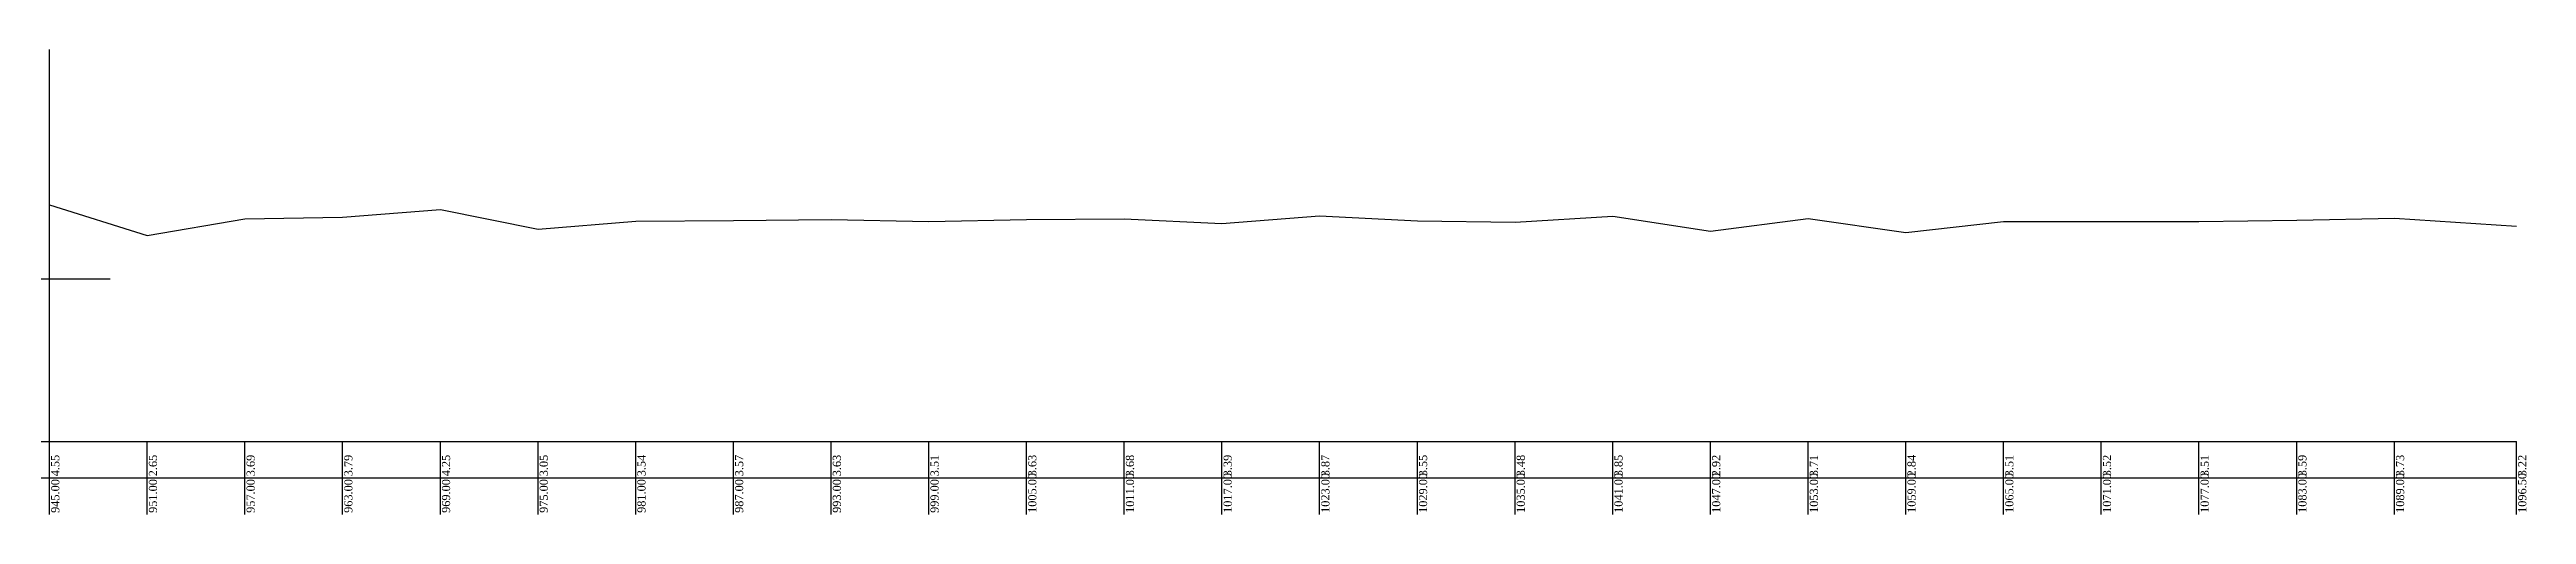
# Model space of a CAD drawing. Header units: metres. Extents: x -148477 to 168932, y -55673 to -2736.
# Drawn here: x -13804.4 to -13652.3, y -8936.3 to -8907.8 of the extents above; entities that cross this region are included whole.
import ezdxf

# ---------------------------------------------------------------- set-up
doc = ezdxf.new("R2010")
doc.units = ezdxf.units.M
doc.styles.add('liza', font='times.ttf', dxfattribs={"height": 2})

msp = doc.modelspace()

# ---------------------------------------------------------------- texts
at = {"linetype": 'Continuous', "lineweight": -3, "ltscale": 0.5, "char_height": 0.5, "width": 2.15, "attachment_point": 1, "rotation": 90, "style": 'liza'}
for s, insert in [('4.55', (-13804.3208, -8933.9972)), ('2.65', (-13798.3208, -8933.9972)), ('3.69', (-13792.3208, -8933.9972)), ('3.79', (-13786.3208, -8933.9972)), ('4.25', (-13780.3208, -8933.9972)), ('3.05', (-13774.3208, -8933.9972)), ('3.54', (-13768.3208, -8933.9972)), ('3.57', (-13762.3208, -8933.9972)), ('3.63', (-13756.3208, -8933.9972)), ('3.51', (-13750.3208, -8933.9972)), ('3.63', (-13744.3208, -8933.9972)), ('3.68', (-13738.3208, -8933.9972)), ('3.39', (-13732.3208, -8933.9972)), ('3.87', (-13726.3208, -8933.9972)), ('3.55', (-13720.3208, -8933.9972)), ('3.48', (-13714.3208, -8933.9972)), ('3.85', (-13708.3208, -8933.9972)), ('2.92', (-13702.3208, -8933.9972)), ('3.71', (-13696.3208, -8933.9972)), ('2.84', (-13690.3208, -8933.9972)), ('3.51', (-13684.3208, -8933.9972)), ('3.52', (-13678.3208, -8933.9972)), ('3.51', (-13672.3208, -8933.9972)), ('3.59', (-13666.3208, -8933.9972)), ('3.73', (-13660.3208, -8933.9972)), ('3.22', (-13652.8208, -8933.9972)), ('945.00', (-13804.3208, -8936.2472)), ('951.00', (-13798.3208, -8936.2472)), ('957.00', (-13792.3208, -8936.2472)), ('963.00', (-13786.3208, -8936.2472)), ('969.00', (-13780.3208, -8936.2472)), ('975.00', (-13774.3208, -8936.2472)), ('981.00', (-13768.3208, -8936.2472)), ('987.00', (-13762.3208, -8936.2472)), ('993.00', (-13756.3208, -8936.2472)), ('999.00', (-13750.3208, -8936.2472)), ('1005.00', (-13744.3208, -8936.2472)), ('1011.00', (-13738.3208, -8936.2472)), ('1017.00', (-13732.3208, -8936.2472)), ('1023.00', (-13726.3208, -8936.2472)), ('1029.00', (-13720.3208, -8936.2472)), ('1035.00', (-13714.3208, -8936.2472)), ('1041.00', (-13708.3208, -8936.2472)), ('1047.00', (-13702.3208, -8936.2472)), ('1053.00', (-13696.3208, -8936.2472)), ('1059.00', (-13690.3208, -8936.2472)), ('1065.00', (-13684.3208, -8936.2472)), ('1071.00', (-13678.3208, -8936.2472)), ('1077.00', (-13672.3208, -8936.2472)), ('1083.00', (-13666.3208, -8936.2472)), ('1089.00', (-13660.3208, -8936.2472)), ('1096.50', (-13652.8208, -8936.2472))]:
    msp.add_mtext(s, dxfattribs=dict(at, insert=insert))

# ---------------------------------------------------------------- linework, layer by layer
at = {"linetype": 'Continuous', "lineweight": -3, "ltscale": 0.5}
for p, q in [((-13804.4208, -8931.8472), (-13804.4208, -8907.7533)), ((-14754.4208, -8921.8472), (-13800.7062, -8921.8472)), ((-14754.4208, -8931.8472), (-13652.9208, -8931.8472)), ((-13804.4208, -8936.3472), (-13804.4208, -8931.8472)), ((-13798.4208, -8936.3472), (-13798.4208, -8931.8472)), ((-13792.4208, -8936.3472), (-13792.4208, -8931.8472)), ((-13786.4208, -8936.3472), (-13786.4208, -8931.8472)), ((-13780.4208, -8936.3472), (-13780.4208, -8931.8472)), ((-13774.4208, -8936.3472), (-13774.4208, -8931.8472)), ((-13768.4208, -8936.3472), (-13768.4208, -8931.8472)), ((-13762.4208, -8936.3472), (-13762.4208, -8931.8472)), ((-13756.4208, -8936.3472), (-13756.4208, -8931.8472)), ((-13750.4208, -8936.3472), (-13750.4208, -8931.8472)), ((-13744.4208, -8936.3472), (-13744.4208, -8931.8472)), ((-13738.4208, -8936.3472), (-13738.4208, -8931.8472)), ((-13732.4208, -8936.3472), (-13732.4208, -8931.8472)), ((-13726.4208, -8936.3472), (-13726.4208, -8931.8472)), ((-13720.4208, -8936.3472), (-13720.4208, -8931.8472)), ((-13714.4208, -8936.3472), (-13714.4208, -8931.8472)), ((-13708.4208, -8936.3472), (-13708.4208, -8931.8472)), ((-13702.4208, -8936.3472), (-13702.4208, -8931.8472)), ((-13696.4208, -8936.3472), (-13696.4208, -8931.8472)), ((-13690.4208, -8936.3472), (-13690.4208, -8931.8472)), ((-13684.4208, -8936.3472), (-13684.4208, -8931.8472)), ((-13678.4208, -8936.3472), (-13678.4208, -8931.8472)), ((-13672.4208, -8936.3472), (-13672.4208, -8931.8472)), ((-13666.4208, -8936.3472), (-13666.4208, -8931.8472)), ((-13660.4208, -8936.3472), (-13660.4208, -8931.8472)), ((-13652.9208, -8936.3472), (-13652.9208, -8931.8472)), ((-14754.4208, -8934.0972), (-13652.9208, -8934.0972))]:
    msp.add_line(p, q, dxfattribs=at)
at = {"color": 6, "linetype": 'Continuous', "lineweight": -3, "ltscale": 0.5}
msp.add_lwpolyline([(-13804.4208, -8917.2972), (-13798.4208, -8919.1972), (-13792.4208, -8918.1572), (-13786.4208, -8918.0572), (-13780.4208, -8917.5972), (-13774.4208, -8918.7972), (-13768.4208, -8918.3072), (-13762.4208, -8918.2772), (-13756.4208, -8918.2172), (-13750.4208, -8918.3372), (-13744.4208, -8918.2172), (-13738.4208, -8918.1672), (-13732.4208, -8918.4572), (-13726.4208, -8917.9772), (-13720.4208, -8918.2972), (-13714.4208, -8918.3672), (-13708.4208, -8917.9972), (-13702.4208, -8918.9272), (-13696.4208, -8918.1372), (-13690.4208, -8919.0072), (-13684.4208, -8918.3372), (-13678.4208, -8918.3272), (-13672.4208, -8918.3372), (-13666.4208, -8918.2572), (-13660.4208, -8918.1172), (-13652.9208, -8918.6272)], dxfattribs=at)

msp.set_redraw_order([(e.dxf.handle, doc.entitydb.next_handle()) for e in msp.query("TEXT MTEXT ATTDEF DIMENSION ARC_DIMENSION")])  # texts and dimensions are drawn at this point

doc.saveas('drawing.dxf')
